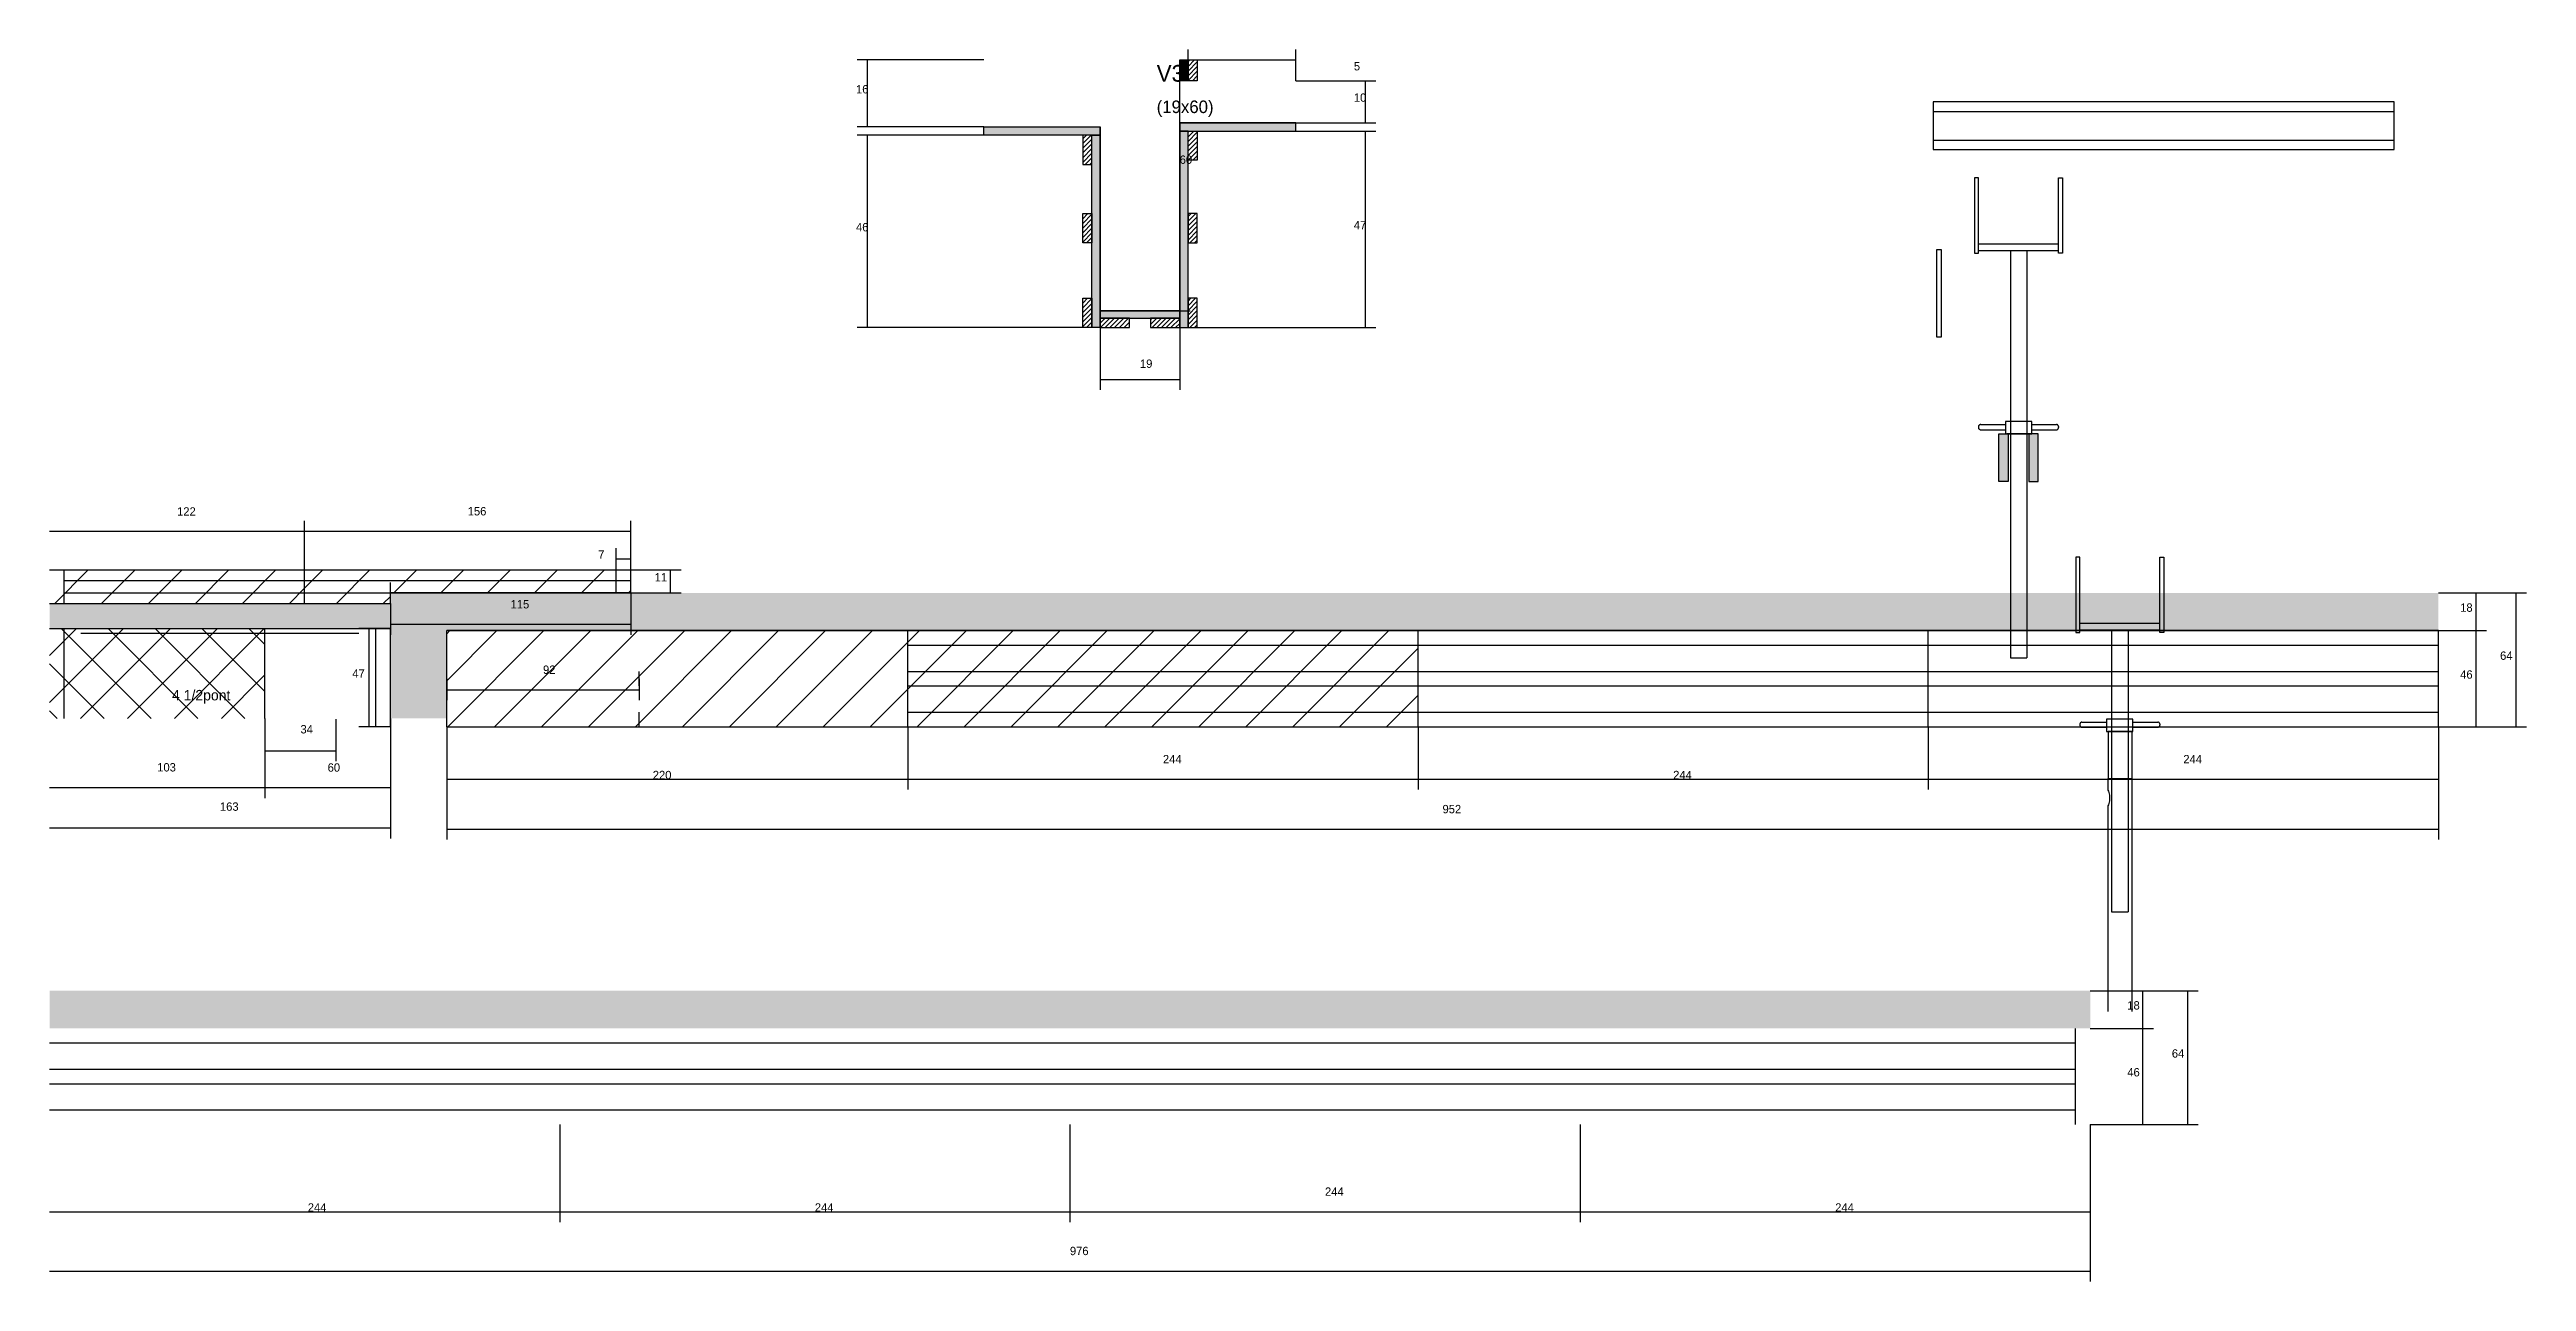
# Model space of a CAD drawing. Header units: metres. Extents: x -2848 to 21926, y -45195 to 1016.
# Drawn here: x 15471 to 16655, y -29169 to -28580 of the extents above; entities that cross this region are included whole.
import ezdxf

# ---------------------------------------------------------------- set-up
doc = ezdxf.new("R2010")
doc.units = ezdxf.units.M
for name, color, linetype in [('BARRA DE ANCORAGEM', 7, 'Continuous'), ('COTA', 4, 'Continuous'), ('Cota Seção (2x)', 4, 'Continuous'), ('Escoras', 2, 'Continuous'), ('Forcador', 251, 'Continuous'), ('Hachura', 253, 'Continuous'), ('Madeira', 126, 'Continuous'), ('NOMENCLATURA', 7, 'Continuous'), ('Painéis', 200, 'Continuous'), ('Perfil Metálico', 251, 'Continuous'), ('SARR_2.2x7', 40, 'Continuous'), ('SARR_EDITAR', 141, 'Continuous'), ('Texto Seção', 7, 'Continuous')]:
    doc.layers.add(name, color=color, linetype=linetype)

msp = doc.modelspace()

# ---------------------------------------------------------------- texts
at = {"layer": 'COTA'}
for s, p in [('5', (16094.3, -28589.6)), ('16', (15856.2, -28600.6)), ('10', (16094.3, -28604.6)), ('46', (15856.2, -28666.6)), ('47', (16094.3, -28665.6)), ('19', (15992, -28731.9)), ('122', (15531.5, -28802.6)), ('156', (15670.5, -28802.5)), ('7', (15732.9, -28823.2)), ('11', (15759.9, -28834.1)), ('115', (15691, -28847)), ('18', (16623.4, -28848.6)), ('64', (16642.5, -28871.6)), ('47', (15615.3, -28880.1)), ('92', (15706.5, -28878.3)), ('46', (16623.4, -28880.6)), ('34', (15590.5, -28906.8)), ('103', (15522, -28925)), ('60', (15603.5, -28925.1)), ('220', (15759, -28928.7)), ('244', (16003, -28921.1)), ('244', (16247, -28928.7)), ('244', (16491, -28921.1)), ('163', (15552, -28943.8)), ('952', (16136.7, -28945)), ('18', (16464.2, -29038.9)), ('64', (16485.5, -29061.9)), ('46', (16464.2, -29070.9)), ('244', (16080.5, -29128)), ('244', (15594, -29135.6)), ('244', (15836.5, -29135.6)), ('244', (16324.5, -29135.6)), ('976', (15958.5, -29156.4))]:
    msp.add_text(s, height=4, dxfattribs=at).set_placement(p)
at = {"layer": 'Cota Seção (2x)'}
msp.add_text('60', height=4, dxfattribs=at).set_placement((16011, -28634.3))
at = {"layer": 'NOMENCLATURA'}
msp.add_text('4 1/2pont', height=5, dxfattribs=at).set_placement((15529.1, -28891))
at = {"layer": 'Texto Seção'}
for s, height, p in [('V3', 8, (16000, -28595)), ('(19x60)', 6, (16000, -28610))]:
    msp.add_text(s, height=height, dxfattribs=at).set_placement(p)

# ---------------------------------------------------------------- hatches: boundary and pattern name
at = {"layer": 'COTA'}
h = msp.add_hatch(dxfattribs=at)
h.set_pattern_fill('AR-CONC', scale=0.03)
h.paths.add_polyline_path([(15660.5, -28857.6), (16125, -28857.6), (16613, -28857.6), (16613, -28839.6), (16125, -28839.6), (15737, -28839.6), (15633.5, -28839.6), (15633.5, -28844.6), (15470.5, -28844.6), (15470.5, -28856.6), (15633.5, -28856.6), (15633.5, -28899.6), (15660.5, -28899.6)])
h = msp.add_hatch(dxfattribs=at)
h.set_pattern_fill('AR-CONC', scale=0.03)
h.paths.add_polyline_path([(16446.5, -29047.9), (16446.5, -29029.9), (15470.5, -29029.9), (15470.5, -29047.9)])
at = {"layer": 'Hachura'}
h = msp.add_hatch(color=8, dxfattribs=at)
h.dxf.hatch_style = 1
h.paths.add_polyline_path([(16011, -28584.6), (16015, -28584.6), (16015, -28584.6), (16015, -28594.6), (16015, -28594.6), (16011, -28594.6), (16011, -28594.6), (16011, -28584.6)])
h = msp.add_hatch(dxfattribs=at)
h.set_pattern_fill('ANSI31', scale=0.5)
h.paths.add_polyline_path([(16015, -28584.6), (16019.4, -28584.6), (16019.4, -28584.6), (16019.4, -28594.6), (16019.4, -28594.6), (16015, -28594.6), (16015, -28594.6), (16015, -28584.6)])
h = msp.add_hatch(color=8, dxfattribs=at)
h.dxf.hatch_style = 1
h.paths.add_polyline_path([(15917.4, -28620.6), (15917.4, -28616.6), (15917.4, -28616.6), (15973, -28616.6), (15973, -28616.6), (15973, -28620.6), (15973, -28620.6), (15917.4, -28620.6)])
h = msp.add_hatch(color=8, dxfattribs=at)
h.dxf.hatch_style = 1
h.paths.add_polyline_path([(16066.6, -28618.6), (16066.6, -28614.6), (16066.6, -28614.6), (16011, -28614.6), (16011, -28614.6), (16011, -28618.6), (16011, -28618.6), (16066.6, -28618.6)])
h = msp.add_hatch(color=8, dxfattribs=at)
h.dxf.hatch_style = 1
h.paths.add_polyline_path([(16015, -28618.6), (16011, -28618.6), (16011, -28618.6), (16011, -28712.6), (16011, -28712.6), (16015, -28712.6), (16015, -28712.6), (16015, -28618.6)])
h = msp.add_hatch(dxfattribs=at)
h.set_pattern_fill('ANSI31', scale=0.5)
h.paths.add_polyline_path([(16015, -28618.6), (16019.4, -28618.6), (16019.4, -28618.6), (16019.4, -28632.6), (16019.4, -28632.6), (16015, -28632.6), (16015, -28632.6), (16015, -28618.6)])
h = msp.add_hatch(dxfattribs=at)
h.set_pattern_fill('ANSI31', scale=0.5)
h.paths.add_polyline_path([(15969, -28620.6), (15964.6, -28620.6), (15964.6, -28620.6), (15964.6, -28634.6), (15964.6, -28634.6), (15969, -28634.6), (15969, -28634.6), (15969, -28620.6)])
h = msp.add_hatch(color=8, dxfattribs=at)
h.dxf.hatch_style = 1
h.paths.add_polyline_path([(15969, -28620.6), (15973, -28620.6), (15973, -28620.6), (15973, -28712.6), (15973, -28712.6), (15969, -28712.6), (15969, -28712.6), (15969, -28620.6)])
h = msp.add_hatch(dxfattribs=at)
h.set_pattern_fill('ANSI31', scale=0.5)
h.paths.add_polyline_path([(15969, -28672.1), (15964.6, -28672.1), (15964.6, -28672.1), (15964.6, -28658.1), (15964.6, -28658.1), (15969, -28658.1), (15969, -28658.1), (15969, -28672.1)])
h = msp.add_hatch(dxfattribs=at)
h.set_pattern_fill('ANSI31', scale=0.5)
h.paths.add_polyline_path([(16015, -28672.1), (16019.4, -28672.1), (16019.4, -28672.1), (16019.4, -28658.1), (16019.4, -28658.1), (16015, -28658.1), (16015, -28658.1), (16015, -28672.1)])
h = msp.add_hatch(dxfattribs=at)
h.set_pattern_fill('ANSI31', scale=0.5)
h.paths.add_polyline_path([(15969, -28712.6), (15964.6, -28712.6), (15964.6, -28712.6), (15964.6, -28698.6), (15964.6, -28698.6), (15969, -28698.6), (15969, -28698.6), (15969, -28712.6)])
h = msp.add_hatch(dxfattribs=at)
h.set_pattern_fill('ANSI31', scale=0.5)
h.paths.add_polyline_path([(16015, -28712.6), (16019.4, -28712.6), (16019.4, -28712.6), (16019.4, -28698.6), (16019.4, -28698.6), (16015, -28698.6), (16015, -28698.6), (16015, -28712.6)])
h = msp.add_hatch(color=8, dxfattribs=at)
h.dxf.hatch_style = 1
h.paths.add_polyline_path([(16011, -28708.2), (16011, -28704.6), (16011, -28704.6), (15973, -28704.6), (15973, -28704.6), (15973, -28708.2), (15973, -28708.2), (16011, -28708.2)])
h = msp.add_hatch(dxfattribs=at)
h.set_pattern_fill('ANSI31', scale=0.5)
h.paths.add_polyline_path([(15987, -28712.6), (15987, -28708.2), (15987, -28708.2), (15973, -28708.2), (15973, -28708.2), (15973, -28712.6), (15973, -28712.6), (15987, -28712.6)])
h = msp.add_hatch(dxfattribs=at)
h.set_pattern_fill('ANSI31', scale=0.5)
h.paths.add_polyline_path([(16011, -28712.6), (16011, -28708.2), (16011, -28708.2), (15997, -28708.2), (15997, -28708.2), (15997, -28712.6), (15997, -28712.6), (16011, -28712.6)])
h = msp.add_hatch(dxfattribs=at)
h.set_pattern_fill('ANSI31', scale=5)
h.paths.add_polyline_path([(15470.5, -28828.6), (15470.5, -28844.6), (15592.5, -28844.6), (15592.5, -28828.6)])
h = msp.add_hatch(dxfattribs=at)
h.set_pattern_fill('ANSI31', scale=5)
h.paths.add_polyline_path([(15633.5, -28844.6), (15633.5, -28839.6), (15748.5, -28839.6), (15748.5, -28828.6), (15592.5, -28828.6), (15592.5, -28844.6)])
h = msp.add_hatch(dxfattribs=at)
h.set_pattern_fill('ANSI31', scale=5)
h.paths.add_polyline_path([(15470.5, -28856.6), (15470.5, -28899.6), (15573.5, -28899.6), (15573.5, -28856.6)])
h = msp.add_hatch(dxfattribs=at)
h.set_pattern_fill('ANSI37', scale=5)
h.paths.add_polyline_path([(15573.5, -28899.6), (15573.5, -28856.6), (15470.5, -28856.6), (15470.5, -28899.6)])
h = msp.add_hatch(dxfattribs=at)
h.set_pattern_fill('ANSI31', scale=5)
h.paths.add_polyline_path([(15660.5, -28857.6), (15660.5, -28903.6), (15881, -28903.6), (15881, -28857.6)])
h = msp.add_hatch(dxfattribs=at)
h.set_pattern_fill('ANSI31', scale=5)
h.paths.add_polyline_path([(15881, -28857.6), (15881, -28903.6), (16125, -28903.6), (16125, -28857.6)])
at = {"layer": 'Perfil Metálico'}
h = msp.add_hatch(color=8, dxfattribs=at)
h.dxf.hatch_style = 1
h.paths.add_polyline_path([(16402.8, -28786.2), (16407.3, -28786.2), (16407.3, -28763.4), (16402.8, -28763.4)])
h = msp.add_hatch(color=8, dxfattribs=at)
h.dxf.hatch_style = 1
h.paths.add_polyline_path([(16417.1, -28786.2), (16421.6, -28786.2), (16421.6, -28763.4), (16417.1, -28763.4)])

# ---------------------------------------------------------------- linework, layer by layer
at = {"layer": 'BARRA DE ANCORAGEM'}
msp.add_lwpolyline([(16375.4, -28717), (16375.4, -28675.4), (16373, -28675.4), (16373, -28717)], close=True, dxfattribs=at)
at = {"layer": 'COTA'}
for p, q in [((16015, -28584.6), (16015, -28579.6)), ((16066.6, -28594.6), (16066.6, -28579.6)), ((15917.4, -28584.6), (15856.7, -28584.6)), ((15861.7, -28616.6), (15861.7, -28584.6)), ((16015, -28584.6), (16066.6, -28584.6)), ((16066.6, -28594.6), (16104.8, -28594.6)), ((16099.8, -28614.6), (16099.8, -28594.6)), ((15917.4, -28616.6), (15856.7, -28616.6)), ((16066.6, -28614.6), (16104.8, -28614.6)), ((16066.6, -28618.6), (16104.8, -28618.6)), ((16099.8, -28712.6), (16099.8, -28618.6)), ((15917.4, -28620.6), (15856.7, -28620.6)), ((15861.7, -28712.6), (15861.7, -28620.6)), ((15964.6, -28712.6), (15856.7, -28712.6)), ((15973, -28712.6), (15973, -28742.4)), ((16011, -28712.6), (16011, -28742.4)), ((16019.4, -28712.6), (16104.8, -28712.6)), ((15973, -28737.4), (16011, -28737.4)), ((15592.5, -28828.6), (15592.5, -28805.1)), ((15592.5, -28828.6), (15592.5, -28805.1)), ((15748.5, -28828.6), (15748.5, -28805.1)), ((15470.5, -28810.1), (15592.5, -28810.1)), ((15592.5, -28810.1), (15748.5, -28810.1)), ((15741.5, -28828.6), (15741.5, -28818.2)), ((15748.5, -28828.6), (15748.5, -28818.2)), ((15741.5, -28823.2), (15748.5, -28823.2)), ((15748.5, -28828.6), (15772.5, -28828.6)), ((15767.5, -28839.6), (15767.5, -28828.6)), ((15633.5, -28844.6), (15633.5, -28859.6)), ((15748.5, -28839.6), (15748.5, -28859.6)), ((15748.5, -28839.6), (15772.5, -28839.6)), ((16613, -28839.6), (16636, -28839.6)), ((16613, -28839.6), (16655.1, -28839.6)), ((16631, -28857.6), (16631, -28839.6)), ((16650.1, -28903.6), (16650.1, -28839.6)), ((15633.5, -28856.6), (15618.4, -28856.6)), ((15623.4, -28903.6), (15623.4, -28856.6)), ((15633.5, -28854.6), (15748.5, -28854.6)), ((16613, -28857.6), (16636, -28857.6)), ((16613, -28857.6), (16636, -28857.6)), ((16631, -28903.6), (16631, -28857.6)), ((15660.5, -28880.6), (15660.5, -28890.9)), ((15660.5, -28885.9), (15752.5, -28885.9)), ((15752.5, -28880.6), (15752.5, -28890.9)), ((15573.5, -28899.6), (15573.5, -28937.7)), ((15573.5, -28899.6), (15573.5, -28937.7)), ((15573.5, -28899.9), (15573.5, -28920.1)), ((15607.5, -28899.9), (15607.5, -28920.1)), ((15633.5, -28903.6), (15618.4, -28903.6)), ((15633.5, -28899.6), (15633.5, -28957)), ((15633.5, -28903.6), (15633.5, -28937.7)), ((15660.5, -28903.6), (15660.5, -28933.7)), ((15660.5, -28903.6), (15660.5, -28957.6)), ((15881, -28903.6), (15881, -28933.7)), ((15881, -28903.6), (15881, -28933.7)), ((16125, -28903.6), (16125, -28933.7)), ((16125, -28903.6), (16125, -28933.7)), ((16369, -28903.6), (16369, -28933.7)), ((16369, -28903.6), (16369, -28933.7)), ((16613, -28903.6), (16613, -28933.7)), ((16613, -28903.6), (16613, -28957.6)), ((16613, -28903.6), (16636, -28903.6)), ((16613, -28903.6), (16655.1, -28903.6)), ((15573.5, -28915.1), (15607.5, -28915.1)), ((15470.5, -28932.7), (15573.5, -28932.7)), ((15573.5, -28932.7), (15633.5, -28932.7)), ((15660.5, -28928.7), (15881, -28928.7)), ((15881, -28928.7), (16125, -28928.7)), ((16125, -28928.7), (16369, -28928.7)), ((16369, -28928.7), (16613, -28928.7)), ((15470.5, -28952), (15633.5, -28952)), ((15660.5, -28952.6), (16613, -28952.6)), ((16446.5, -29029.9), (16476.7, -29029.9)), ((16446.5, -29029.9), (16498.1, -29029.9)), ((16471.7, -29047.9), (16471.7, -29029.9)), ((16493.1, -29093.9), (16493.1, -29029.9)), ((16446.5, -29047.9), (16476.7, -29047.9)), ((16446.5, -29047.9), (16476.7, -29047.9)), ((16471.7, -29093.9), (16471.7, -29047.9)), ((15714.5, -29093.9), (15714.5, -29140.6)), ((15714.5, -29093.9), (15714.5, -29140.6)), ((15958.5, -29093.9), (15958.5, -29140.6)), ((15958.5, -29093.9), (15958.5, -29140.6)), ((16202.5, -29093.9), (16202.5, -29140.6)), ((16202.5, -29093.9), (16202.5, -29140.6)), ((16446.5, -29093.9), (16446.5, -29140.6)), ((16446.5, -29093.9), (16476.7, -29093.9)), ((16446.5, -29093.9), (16446.5, -29169)), ((16446.5, -29093.9), (16498.1, -29093.9)), ((15470.5, -29135.6), (15714.5, -29135.6)), ((15714.5, -29135.6), (15958.5, -29135.6)), ((15958.5, -29135.6), (16202.5, -29135.6)), ((16202.5, -29135.6), (16446.5, -29135.6)), ((15470.5, -29164), (16446.5, -29164))]:
    msp.add_line(p, q, dxfattribs=at)
at = {"layer": 'Cota Seção (2x)'}
for p, q in [((16011, -28704.6), (16011, -28584.6)), ((16011, -28584.6), (16016, -28584.6)), ((16011, -28704.6), (16016, -28704.6))]:
    msp.add_line(p, q, dxfattribs=at)
at = {"layer": 'Escoras'}
for p, q in [((16417.8, -28763.4), (16406.6, -28763.4)), ((16466.3, -28905.8), (16455, -28905.8)), ((16455, -28905.8), (16455, -28928.3)), ((16466.3, -28905.8), (16466.3, -29039.8)), ((16455, -28928.3), (16466.3, -28928.3)), ((16455, -28933.9), (16455, -28928.3)), ((16455.3, -28934.5), (16455, -28933.9)), ((16455.5, -28935.1), (16455.3, -28934.5)), ((16455.7, -28935.7), (16455.5, -28935.1)), ((16455.5, -28940.3), (16455.7, -28939.7)), ((16455.8, -28936.4), (16455.7, -28935.7)), ((16455.7, -28939.7), (16455.8, -28939)), ((16455.9, -28937), (16455.8, -28936.4)), ((16455.8, -28939), (16455.9, -28938.4)), ((16455.9, -28937.7), (16455.9, -28937)), ((16455.9, -28938.4), (16455.9, -28937.7)), ((16455, -28941.5), (16455.3, -28940.9)), ((16455, -29039.8), (16455, -28941.5)), ((16455.3, -28940.9), (16455.5, -28940.3))]:
    msp.add_line(p, q, dxfattribs=at)
at = {"layer": 'Forcador'}
for p, q in [((16393.1, -28672.5), (16431.3, -28672.5)), ((16393.1, -28675.7), (16431.3, -28675.7)), ((16408.3, -28675.7), (16408.3, -28786.2)), ((16416.1, -28675.7), (16416.1, -28786.2)), ((16393.2, -28759.5), (16393.1, -28759.6)), ((16393.1, -28759.6), (16393.1, -28759.8)), ((16393.1, -28759.8), (16393.1, -28759.9)), ((16393.1, -28759.9), (16393.1, -28760)), ((16393.1, -28760), (16393.1, -28760.5)), ((16393.1, -28760.5), (16393.1, -28760.6)), ((16393.1, -28760.6), (16393.1, -28760.7)), ((16393.1, -28760.7), (16393.1, -28760.9)), ((16393.1, -28760.9), (16393.2, -28761)), ((16393.3, -28759.4), (16393.2, -28759.5)), ((16393.2, -28761), (16393.3, -28761.1)), ((16393.4, -28759.3), (16393.3, -28759.4)), ((16393.3, -28761.1), (16393.4, -28761.2)), ((16393.5, -28759.2), (16393.4, -28759.3)), ((16393.4, -28761.2), (16393.5, -28761.3)), ((16393.6, -28759.1), (16393.5, -28759.2)), ((16393.5, -28761.3), (16393.6, -28761.4)), ((16393.7, -28759.1), (16393.6, -28759.1)), ((16393.6, -28761.4), (16393.7, -28761.4)), ((16393.8, -28759), (16393.7, -28759.1)), ((16393.7, -28761.4), (16393.8, -28761.5)), ((16393.9, -28759), (16393.8, -28759)), ((16393.8, -28761.5), (16393.9, -28761.5)), ((16394.1, -28759), (16393.9, -28759)), ((16393.9, -28761.5), (16394.1, -28761.5)), ((16394.1, -28759), (16405.9, -28759)), ((16394.1, -28761.5), (16405.9, -28761.5)), ((16418.5, -28759), (16430.3, -28759)), ((16418.5, -28761.5), (16430.3, -28761.5)), ((16430.4, -28759), (16430.3, -28759)), ((16430.3, -28761.5), (16430.4, -28761.5)), ((16430.6, -28759), (16430.4, -28759)), ((16430.4, -28761.5), (16430.6, -28761.5)), ((16430.7, -28759.1), (16430.6, -28759)), ((16430.6, -28761.5), (16430.7, -28761.4)), ((16430.8, -28759.1), (16430.7, -28759.1)), ((16430.7, -28761.4), (16430.8, -28761.4)), ((16430.9, -28759.2), (16430.8, -28759.1)), ((16430.8, -28761.4), (16430.9, -28761.3)), ((16431, -28759.3), (16430.9, -28759.2)), ((16430.9, -28761.3), (16431, -28761.2)), ((16431.1, -28759.4), (16431, -28759.3)), ((16431, -28761.2), (16431.1, -28761.1)), ((16431.2, -28759.5), (16431.1, -28759.4)), ((16431.1, -28761.1), (16431.2, -28761)), ((16431.2, -28759.6), (16431.2, -28759.5)), ((16431.3, -28759.8), (16431.2, -28759.6)), ((16431.2, -28760.9), (16431.3, -28760.7)), ((16431.2, -28761), (16431.2, -28760.9)), ((16431.3, -28759.9), (16431.3, -28759.8)), ((16431.3, -28760), (16431.3, -28759.9)), ((16431.3, -28760), (16431.3, -28760.5)), ((16431.3, -28760.6), (16431.3, -28760.5)), ((16431.3, -28760.7), (16431.3, -28760.6)), ((16408.3, -28786.2), (16408.3, -28809)), ((16416.1, -28786.2), (16416.1, -28809)), ((16408.3, -28809), (16408.3, -28870.7)), ((16416.1, -28809), (16416.1, -28870.7)), ((16441.5, -28854), (16479.8, -28854)), ((16441.5, -28857.2), (16479.8, -28857.2)), ((16456.7, -28857.2), (16456.7, -28992.2)), ((16464.6, -28857.2), (16464.6, -28992.2)), ((16408.3, -28870.7), (16416.1, -28870.7)), ((16441.6, -28902.1), (16441.5, -28902.2)), ((16441.5, -28902.2), (16441.5, -28902.4)), ((16441.5, -28902.4), (16441.5, -28902.8)), ((16441.5, -28902.8), (16441.5, -28903)), ((16441.5, -28903), (16441.6, -28903.1)), ((16441.7, -28901.9), (16441.6, -28902)), ((16441.6, -28902), (16441.6, -28902.1)), ((16441.6, -28903.1), (16441.6, -28903.2)), ((16441.6, -28903.2), (16441.7, -28903.3)), ((16441.8, -28901.7), (16441.7, -28901.8)), ((16441.7, -28901.8), (16441.7, -28901.9)), ((16441.7, -28903.3), (16441.7, -28903.4)), ((16441.7, -28903.4), (16441.8, -28903.5)), ((16441.9, -28901.6), (16441.8, -28901.7)), ((16441.8, -28903.5), (16441.9, -28903.6)), ((16442, -28901.5), (16441.9, -28901.6)), ((16441.9, -28903.6), (16442, -28903.7)), ((16442.1, -28901.4), (16442, -28901.5)), ((16442, -28903.7), (16442.1, -28903.8)), ((16442.3, -28901.4), (16442.1, -28901.4)), ((16442.1, -28903.8), (16442.3, -28903.8)), ((16442.4, -28901.4), (16442.3, -28901.4)), ((16442.3, -28903.8), (16442.4, -28903.8)), ((16442.5, -28901.4), (16442.4, -28901.4)), ((16442.4, -28903.8), (16442.5, -28903.8)), ((16442.5, -28901.4), (16454.3, -28901.4)), ((16442.5, -28903.8), (16454.3, -28903.8)), ((16466.9, -28901.4), (16478.8, -28901.4)), ((16466.9, -28903.8), (16478.8, -28903.8)), ((16478.9, -28901.4), (16478.8, -28901.4)), ((16478.8, -28903.8), (16478.9, -28903.8)), ((16479, -28901.4), (16478.9, -28901.4)), ((16478.9, -28903.8), (16479, -28903.8)), ((16479.1, -28901.4), (16479, -28901.4)), ((16479, -28903.8), (16479.1, -28903.8)), ((16479.3, -28901.5), (16479.1, -28901.4)), ((16479.1, -28903.8), (16479.3, -28903.7)), ((16479.4, -28901.6), (16479.3, -28901.5)), ((16479.3, -28903.7), (16479.4, -28903.6)), ((16479.5, -28901.7), (16479.4, -28901.6)), ((16479.4, -28903.6), (16479.5, -28903.5)), ((16479.6, -28901.8), (16479.5, -28901.7)), ((16479.5, -28903.5), (16479.6, -28903.4)), ((16479.6, -28901.9), (16479.6, -28901.8)), ((16479.7, -28902), (16479.6, -28901.9)), ((16479.6, -28903.3), (16479.7, -28903.2)), ((16479.6, -28903.4), (16479.6, -28903.3)), ((16479.7, -28902.1), (16479.7, -28902)), ((16479.8, -28902.2), (16479.7, -28902.1)), ((16479.7, -28903.1), (16479.8, -28903)), ((16479.7, -28903.2), (16479.7, -28903.1)), ((16479.8, -28902.4), (16479.8, -28902.2)), ((16479.8, -28902.4), (16479.8, -28902.8)), ((16479.8, -28903), (16479.8, -28902.8)), ((16456.7, -28992.2), (16464.6, -28992.2))]:
    msp.add_line(p, q, dxfattribs=at)
for points in [[(16391.2, -28641), (16391.2, -28677), (16393.1, -28677), (16393.1, -28641)], [(16433.2, -28641), (16433.2, -28677), (16431.3, -28677), (16431.3, -28641)], [(16405.9, -28757.6), (16405.9, -28763.4), (16418.5, -28763.4), (16418.5, -28757.6)], [(16439.6, -28822.5), (16439.6, -28858.5), (16441.5, -28858.5), (16441.5, -28822.5)], [(16481.7, -28822.5), (16481.7, -28858.5), (16479.8, -28858.5), (16479.8, -28822.5)], [(16454.3, -28899.9), (16454.3, -28905.8), (16466.9, -28905.8), (16466.9, -28899.9)]]:
    msp.add_lwpolyline(points, close=True, dxfattribs=at)
at = {"layer": 'Madeira'}
for points in [[(16015, -28584.6), (16019.4, -28584.6), (16019.4, -28594.6), (16015, -28594.6)], [(16015, -28618.6), (16019.4, -28618.6), (16019.4, -28632.6), (16015, -28632.6)], [(15969, -28620.6), (15964.6, -28620.6), (15964.6, -28634.6), (15969, -28634.6)], [(15969, -28672.1), (15964.6, -28672.1), (15964.6, -28658.1), (15969, -28658.1)], [(16015, -28672.1), (16019.4, -28672.1), (16019.4, -28658.1), (16015, -28658.1)], [(15969, -28712.6), (15964.6, -28712.6), (15964.6, -28698.6), (15969, -28698.6)], [(16015, -28712.6), (16019.4, -28712.6), (16019.4, -28698.6), (16015, -28698.6)], [(15987, -28712.6), (15987, -28708.2), (15973, -28708.2), (15973, -28712.6)], [(16011, -28712.6), (16011, -28708.2), (15997, -28708.2), (15997, -28712.6)]]:
    msp.add_lwpolyline(points, close=True, dxfattribs=at)
at = {"layer": 'Painéis'}
for p, q in [((15917.4, -28616.6), (15973, -28616.6)), ((15917.4, -28620.6), (15917.4, -28616.6)), ((15973, -28620.6), (15973, -28616.6)), ((16011, -28614.6), (16066.6, -28614.6)), ((16011, -28618.6), (16011, -28614.6)), ((16011, -28712.6), (16011, -28618.6)), ((16066.6, -28618.6), (16066.6, -28614.6)), ((15973, -28712.6), (15973, -28620.6)), ((15973, -28704.6), (16011, -28704.6)), ((15973, -28708.2), (15973, -28704.6)), ((16011, -28708.2), (16011, -28704.6)), ((15470.5, -28828.6), (15748.5, -28828.6)), ((15592.5, -28844.6), (15592.5, -28828.6)), ((15748.5, -28839.6), (15748.5, -28828.6)), ((15470.5, -28844.6), (15633.5, -28844.6)), ((15633.5, -28839.6), (15748.5, -28839.6)), ((15633.5, -28844.6), (15633.5, -28839.6)), ((15470.5, -28856.6), (15633.5, -28856.6)), ((15573.5, -28899.6), (15573.5, -28856.6)), ((15633.5, -28903.6), (15633.5, -28856.6)), ((15660.5, -28857.6), (16125, -28857.6)), ((15660.5, -28903.6), (15660.5, -28857.6)), ((15881, -28903.6), (15881, -28857.6)), ((16125, -28857.6), (16613, -28857.6)), ((16125, -28903.6), (16125, -28857.6)), ((16369, -28903.6), (16369, -28857.6)), ((16613, -28903.6), (16613, -28857.6))]:
    msp.add_line(p, q, dxfattribs=at)
for points in [[(16011, -28584.6), (16015, -28584.6), (16015, -28594.6), (16011, -28594.6)], [(15917.4, -28620.6), (15917.4, -28616.6), (15973, -28616.6), (15973, -28620.6)], [(16066.6, -28618.6), (16066.6, -28614.6), (16011, -28614.6), (16011, -28618.6)], [(16015, -28618.6), (16011, -28618.6), (16011, -28712.6), (16015, -28712.6)], [(15969, -28620.6), (15973, -28620.6), (15973, -28712.6), (15969, -28712.6)], [(16011, -28708.2), (16011, -28704.6), (15973, -28704.6), (15973, -28708.2)]]:
    msp.add_lwpolyline(points, close=True, dxfattribs=at)
for points in [[(15748.5, -28839.6), (15633.5, -28839.6)], [(16613, -28857.6), (16125, -28857.6), (15660.5, -28857.6)], [(15660.5, -28903.6), (16125, -28903.6), (16613, -28903.6)]]:
    msp.add_lwpolyline(points, dxfattribs=at)
at = {"layer": 'Perfil Metálico'}
for p, q in [((16371.4, -28609.2), (16591.9, -28609.2)), ((16371.4, -28623), (16591.9, -28623))]:
    msp.add_line(p, q, dxfattribs=at)
for points in [[(16371.4, -28627.5), (16591.9, -28627.5), (16591.9, -28604.7), (16371.4, -28604.7)], [(16407.3, -28786.2), (16402.8, -28786.2), (16402.8, -28763.4), (16407.3, -28763.4)], [(16417.1, -28786.2), (16421.6, -28786.2), (16421.6, -28763.4), (16417.1, -28763.4)]]:
    msp.add_lwpolyline(points, close=True, dxfattribs=at)
at = {"layer": 'SARR_2.2x7'}
for p, q in [((15477.5, -28844.6), (15477.5, -28828.6)), ((15741.5, -28839.6), (15741.5, -28828.6)), ((15477.5, -28899.6), (15477.5, -28856.6)), ((15626.5, -28903.6), (15626.5, -28856.6)), ((15485.5, -28858.8), (15618.5, -28858.8)), ((15881, -28864.6), (16125, -28864.6)), ((16125, -28864.6), (16369, -28864.6)), ((16369, -28864.6), (16613, -28864.6)), ((15752.5, -28884.1), (15752.5, -28877.1)), ((15881, -28877.1), (16125, -28877.1)), ((16125, -28877.1), (16369, -28877.1)), ((16369, -28877.1), (16613, -28877.1)), ((15881, -28884.1), (16125, -28884.1)), ((16125, -28884.1), (16369, -28884.1)), ((16369, -28884.1), (16613, -28884.1)), ((15752.5, -28903.6), (15752.5, -28896.6)), ((15881, -28896.6), (16125, -28896.6)), ((16125, -28896.6), (16369, -28896.6)), ((16369, -28896.6), (16613, -28896.6)), ((15470.5, -29054.9), (15714.5, -29054.9)), ((15714.5, -29054.9), (15958.5, -29054.9)), ((15958.5, -29054.9), (16202.5, -29054.9)), ((16202.5, -29054.9), (16439.5, -29054.9)), ((16439.5, -29093.9), (16439.5, -29047.9)), ((15470.5, -29067.4), (15714.5, -29067.4)), ((15714.5, -29067.4), (15958.5, -29067.4)), ((15958.5, -29067.4), (16202.5, -29067.4)), ((16202.5, -29067.4), (16439.5, -29067.4)), ((15470.5, -29074.4), (15714.5, -29074.4)), ((15714.5, -29074.4), (15958.5, -29074.4)), ((15958.5, -29074.4), (16202.5, -29074.4)), ((16202.5, -29074.4), (16439.5, -29074.4)), ((15470.5, -29086.9), (15714.5, -29086.9)), ((15714.5, -29086.9), (15958.5, -29086.9)), ((15958.5, -29086.9), (16202.5, -29086.9)), ((16202.5, -29086.9), (16439.5, -29086.9))]:
    msp.add_line(p, q, dxfattribs=at)
at = {"layer": 'SARR_EDITAR'}
for p, q in [((15477.5, -28833.6), (15748.5, -28833.6)), ((15477.5, -28839.6), (15633.5, -28839.6)), ((15633.5, -28839.6), (15633.5, -28834.6))]:
    msp.add_line(p, q, dxfattribs=at)

msp.set_redraw_order([(e.dxf.handle, doc.entitydb.next_handle()) for e in msp.query("TEXT MTEXT ATTDEF DIMENSION ARC_DIMENSION")])  # texts and dimensions are drawn at this point

doc.saveas('drawing.dxf')
